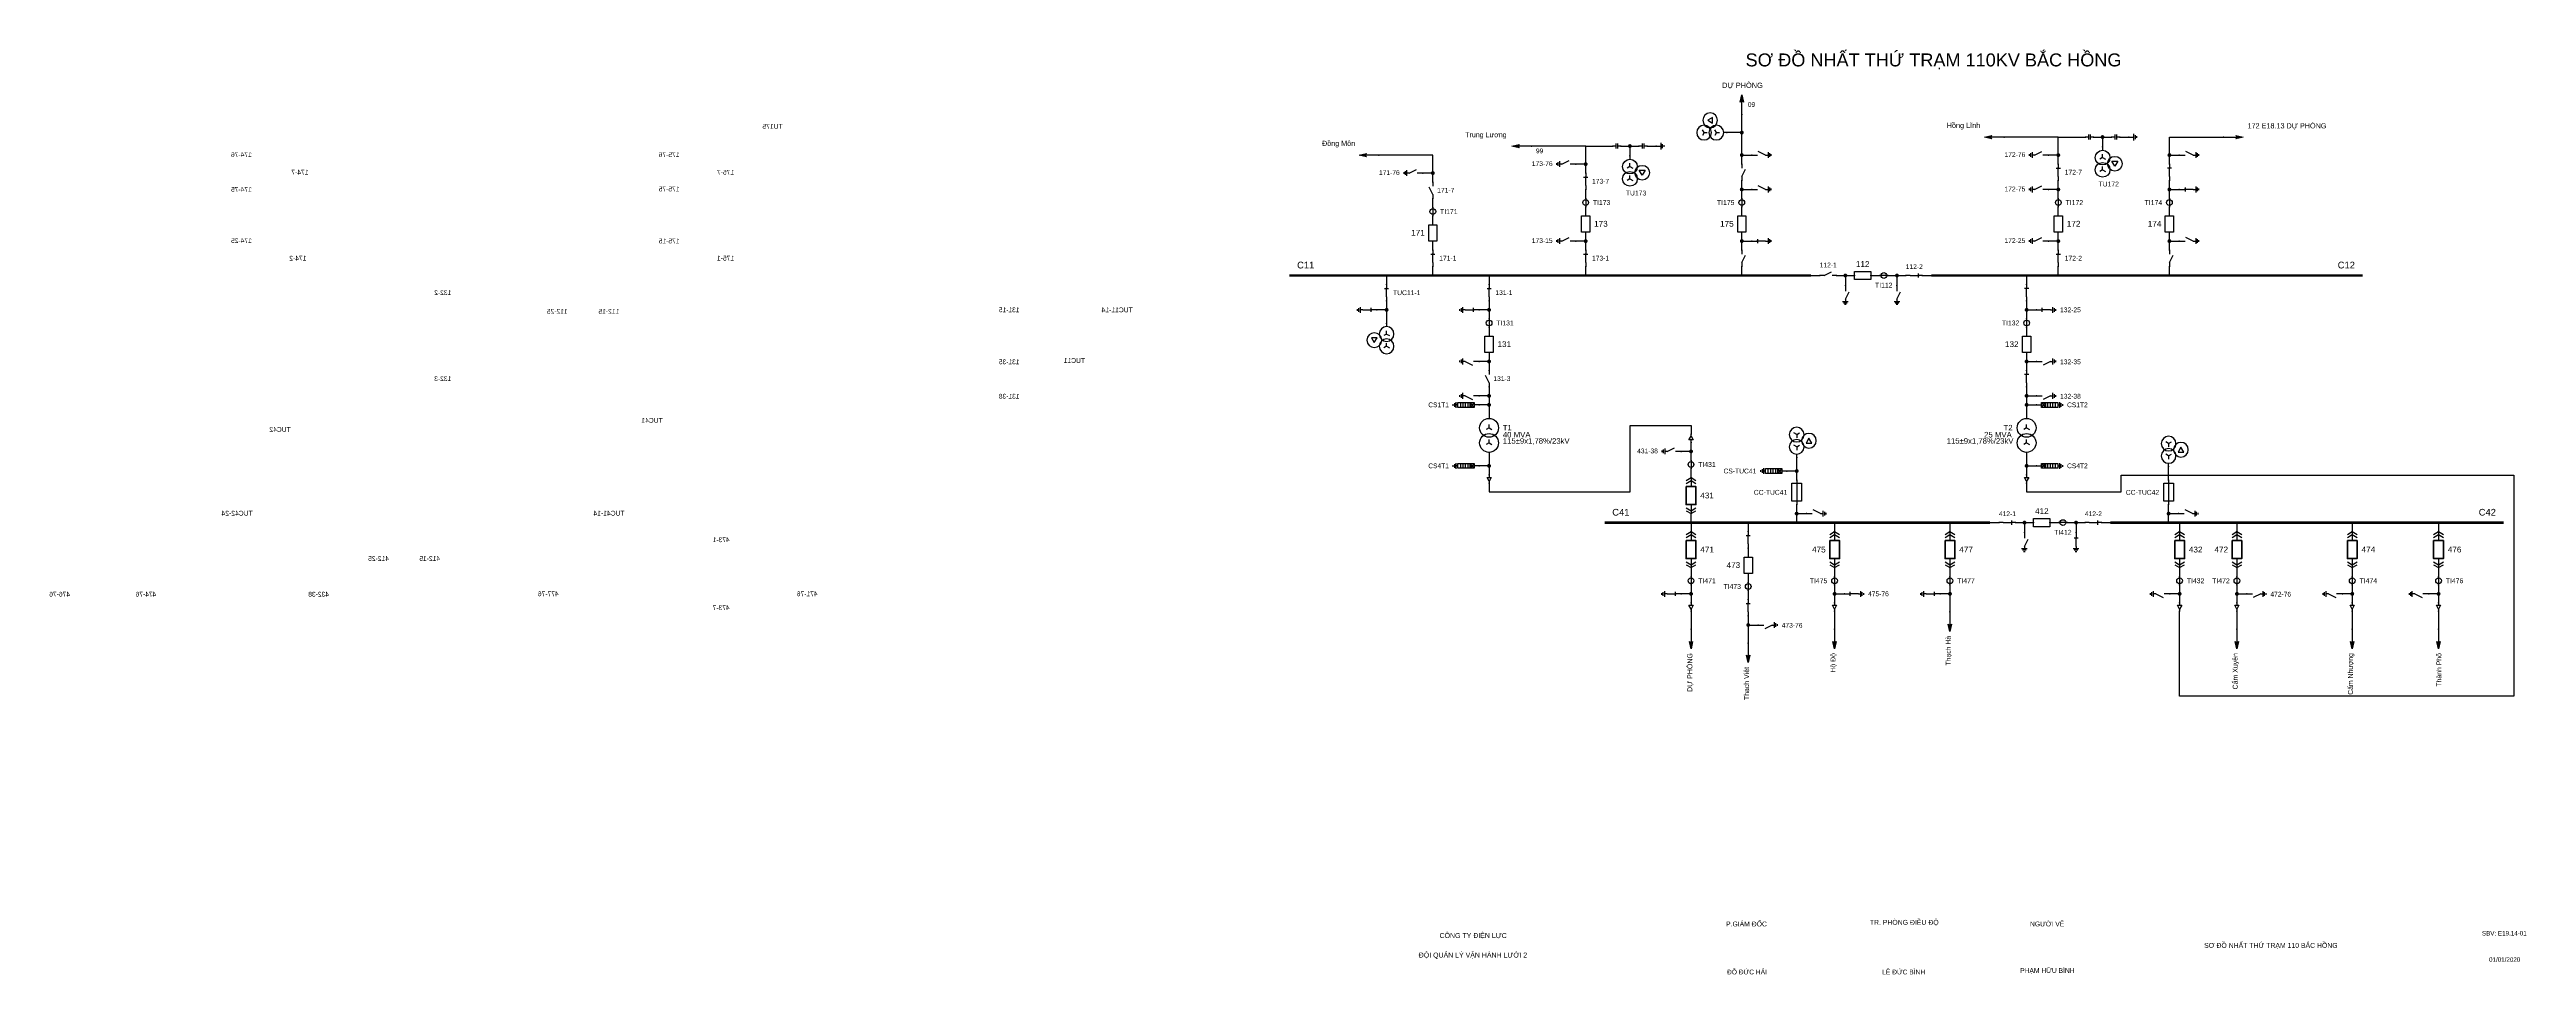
# Model space of a CAD drawing. Header units: millimetres. Extents: x -360 to 397, y 8 to 290.
import ezdxf

# ---------------------------------------------------------------- set-up
doc = ezdxf.new("R2010")
doc.units = ezdxf.units.MM
for name, color, linetype, lineweight in [('BUSBAR_110KV', 1, 'Continuous', 50), ('BUSBAR_22KV', 5, 'Continuous', 50), ('GROUND', 3, 'Continuous', 25), ('HV_110KV', 1, 'Continuous', 25), ('MV_22KV', 5, 'Continuous', 25)]:
    doc.layers.add(name, color=color, linetype=linetype, lineweight=lineweight)
doc.layers.add('SYM_PORTS', color=8, linetype='Continuous', plot=False)
doc.layers.add('TEXT', color=7, linetype='Continuous')
doc.styles.add('SLD_TEXT', font='arial.ttf')

# ---------------------------------------------------------------- blocks, each defined once
blk = doc.blocks.new('SYM_DISCONNECTOR_CLOSED')
at = {"lineweight": 25}
for points in [[(-0.625, 1.25), (0.625, 1.25)], [(0, 2.5), (0, 1.25)], [(0, -1.25), (0, 1.5)], [(0, -1.25), (0, -2.5)]]:
    blk.add_lwpolyline(points, dxfattribs=at)
at = {"layer": 'SYM_PORTS'}
for p in [(0, 2.5), (0, -2.5)]:
    blk.add_point(p, dxfattribs=at)
blk.add_attdef('DEVICE_CODE', (1.625, -0.5), '', height=2)
blk = doc.blocks.new('SYM_CIRCUIT_BREAKER')
at = {"lineweight": 25}
blk.add_lwpolyline([(-1.25, 2.5), (1.25, 2.5), (1.25, -2.5), (-1.25, -2.5)], close=True, dxfattribs=at)
at = {"layer": 'SYM_PORTS'}
for p in [(0, 2.5), (0, -2.5)]:
    blk.add_point(p, dxfattribs=at)
blk.add_attdef('DEVICE_CODE', (2.25, -0.5), '', height=2)
at = {"flags": 1}
blk.add_attdef('RATING', (2.25, -3.5), '', height=2, dxfattribs=at)
blk = doc.blocks.new('SYM_CURRENT_TRANSFORMER')
at = {"lineweight": 25}
blk.add_lwpolyline([(0, 1.25), (0, -1.25)], dxfattribs=at)
blk.add_circle((0, 0), 0.875, dxfattribs=at)
at = {"layer": 'SYM_PORTS'}
for p in [(0, 1.25), (0, -1.25)]:
    blk.add_point(p, dxfattribs=at)
blk.add_attdef('DEVICE_CODE', (1.875, -1.75), '', height=2)
at = {"flags": 1}
blk.add_attdef('RATIO', (1.875, -4.75), '', height=2, dxfattribs=at)
blk = doc.blocks.new('SYM_DISCONNECTOR_OPEN')
at = {"lineweight": 25}
for points in [[(0, -1.25), (-1.125, 1)], [(0, 2.5), (0, 1.25)], [(0, -1.25), (0, -2.5)]]:
    blk.add_lwpolyline(points, dxfattribs=at)
at = {"layer": 'SYM_PORTS'}
for p in [(0, 2.5), (0, -2.5)]:
    blk.add_point(p, dxfattribs=at)
blk.add_attdef('DEVICE_CODE', (1, -0.5), '', height=2)
blk = doc.blocks.new('SYM_EARTHING_SWITCH_OPEN')
at = {"lineweight": 25}
for points in [[(0, -1.25), (-1.125, 1)], [(0, 3), (0, 1.25)], [(-0.875, -2), (0.875, -2)], [(-0.5625, -2.4375), (0.5625, -2.4375)], [(-0.25, -2.875), (0.25, -2.875)], [(0, -1.25), (0, -2)]]:
    blk.add_lwpolyline(points, dxfattribs=at)
at = {"layer": 'SYM_PORTS'}
blk.add_point((0, 3), dxfattribs=at)
blk.add_attdef('DEVICE_CODE', (1.875, 0), '', height=2)
blk = doc.blocks.new('SYM_LINE_FEEDER_ARROW')
blk.add_hatch(color=7).paths.add_polyline_path([(0, -3), (-0.5, -0.75), (0, -1.25), (0.5, -0.75)])
at = {"lineweight": 25}
blk.add_lwpolyline([(0, 3), (0, -1.25)], dxfattribs=at)
blk.add_lwpolyline([(0, -3), (-0.5, -0.75), (0, -1.25), (0.5, -0.75)], close=True, dxfattribs=at)
at = {"layer": 'SYM_PORTS'}
blk.add_point((0, 3), dxfattribs=at)
blk.add_attdef('LINE_NAME', (1.5, 0), '', height=2)
blk = doc.blocks.new('SYM_COUPLING_CAPACITOR')
at = {"lineweight": 25}
for points in [[(-0.75, 0.25), (0.75, 0.25)], [(0, 1.25), (0, 0.25)], [(-0.75, -0.25), (0.75, -0.25)], [(0, -0.25), (0, -1.25)]]:
    blk.add_lwpolyline(points, dxfattribs=at)
at = {"layer": 'SYM_PORTS'}
for p in [(0, 1.25), (0, -1.25)]:
    blk.add_point(p, dxfattribs=at)
blk.add_attdef('DEVICE_CODE', (1.75, -1.75), '', height=2)
blk = doc.blocks.new('SYM_VOLTAGE_TRANSFORMER')
at = {"lineweight": 25}
for points in [[(0, 1.375), (-0.8625, 0.875)], [(0, 4.625), (0, 3.625)], [(0, 1.375), (0, 2.375)], [(0, 1.375), (0.8625, 0.875)], [(0, -2.375), (-0.8625, -2.875)], [(0, -2.375), (0, -1.375)], [(0, -2.375), (0.8625, -2.875)]]:
    blk.add_lwpolyline(points, dxfattribs=at)
blk.add_lwpolyline([(2.875, 0.25), (4.625, 0.25), (3.75, -1.25)], close=True, dxfattribs=at)
for centre in [(0, 1.375), (3.75, -0.5), (0, -2.375)]:
    blk.add_circle(centre, 2.25, dxfattribs=at)
at = {"layer": 'SYM_PORTS'}
blk.add_point((0, 4.625), dxfattribs=at)
blk.add_attdef('DEVICE_CODE', (7, 1.625), '', height=2)
at = {"flags": 1}
blk.add_attdef('RATIO', (7, -1.375), '', height=2, dxfattribs=at)
blk = doc.blocks.new('SYM_GROUND_SYMBOL')
at = {"lineweight": 25}
for points in [[(0, 1.25), (0, -0.25)], [(-1, -0.25), (1, -0.25)], [(-0.625, -0.75), (0.625, -0.75)], [(-0.25, -1.25), (0.25, -1.25)]]:
    blk.add_lwpolyline(points, dxfattribs=at)
at = {"layer": 'SYM_PORTS'}
blk.add_point((0, 1.25), dxfattribs=at)
blk = doc.blocks.new('SYM_EARTHING_SWITCH_CLOSED')
at = {"lineweight": 25}
for points in [[(-0.625, 1.25), (0.625, 1.25)], [(0, 3), (0, 1.25)], [(0, -1.25), (0, 1.5)], [(-0.875, -2), (0.875, -2)], [(-0.5625, -2.4375), (0.5625, -2.4375)], [(-0.25, -2.875), (0.25, -2.875)], [(0, -1.25), (0, -2)]]:
    blk.add_lwpolyline(points, dxfattribs=at)
at = {"layer": 'SYM_PORTS'}
blk.add_point((0, 3), dxfattribs=at)
blk.add_attdef('DEVICE_CODE', (1.875, 0), '', height=2)
blk = doc.blocks.new('SYM_SURGE_ARRESTER')
at = {"lineweight": 25}
for points in [[(-0.75, 2.5), (0.75, 2.5), (0.75, 1.25), (-0.75, 1.25)], [(-0.75, 1.25), (0.75, 1.25), (0.75, -2.5), (-0.75, -2.5)]]:
    blk.add_lwpolyline(points, close=True, dxfattribs=at)
for points in [[(-0.75, 2.5), (0.75, 1.25)], [(0.75, 2.5), (-0.75, 1.25)], [(-0.75, 0.5), (0.75, 0.5)], [(0, 4), (0, 2.5)], [(-0.875, -3.125), (0.875, -3.125)], [(-0.75, -0.25), (0.75, -0.25)], [(-0.75, -1), (0.75, -1)], [(-0.75, -1.75), (0.75, -1.75)], [(-0.5625, -3.5625), (0.5625, -3.5625)], [(-0.25, -4), (0.25, -4)], [(0, -2.5), (0, -3.125)]]:
    blk.add_lwpolyline(points, dxfattribs=at)
at = {"layer": 'SYM_PORTS'}
blk.add_point((0, 4), dxfattribs=at)
blk.add_attdef('DEVICE_CODE', (1.875, 1), '', height=2)
blk = doc.blocks.new('SYM_TRANSFORMER_2W')
at = {"lineweight": 25}
for points in [[(0, 2.3125), (-0.8625, 1.8125)], [(0, 2.3125), (0, 3.3125)], [(0, 2.3125), (0.8625, 1.8125)], [(0, -2.3125), (-0.8625, -2.8125)], [(0, -2.3125), (0, -1.3125)], [(0, -2.3125), (0.8625, -2.8125)]]:
    blk.add_lwpolyline(points, dxfattribs=at)
for centre in [(0, 2.3125), (0, -2.3125)]:
    blk.add_circle(centre, 2.875, dxfattribs=at)
at = {"layer": 'SYM_PORTS'}
for p in [(0, 5.1875), (0, -5.1875)]:
    blk.add_point(p, dxfattribs=at)
blk.add_attdef('DEVICE_CODE', (3.875, 2.1875), '', height=2)
at = {"flags": 1}
for tag, p in [('POWER', (3.875, -0.8125)), ('VOLTAGE_RATIO', (3.875, -3.8125))]:
    blk.add_attdef(tag, p, '', height=2, dxfattribs=at)
blk = doc.blocks.new('SYM_CABLE_TERMINATION')
at = {"lineweight": 25}
blk.add_lwpolyline([(-0.625, 0.5), (0.625, 0.5), (0, -0.625)], close=True, dxfattribs=at)
for points in [[(0, 1.25), (0, 0.5)], [(0, -0.625), (0, -1.25)]]:
    blk.add_lwpolyline(points, dxfattribs=at)
at = {"layer": 'SYM_PORTS'}
for p in [(0, 1.25), (0, -1.25)]:
    blk.add_point(p, dxfattribs=at)
blk = doc.blocks.new('SYM_DRAWOUT_BREAKER')
at = {"lineweight": 25}
for points in [[(-1.5, 4.625), (0, 5.5), (1.5, 4.625)], [(-1.5, 3.75), (0, 4.625), (1.5, 3.75)], [(0, 5.5), (0, 2.75)], [(-1.5, -3.75), (0, -4.625), (1.5, -3.75)], [(-1.5, -4.625), (0, -5.5), (1.5, -4.625)], [(0, -2.75), (0, -5.5)]]:
    blk.add_lwpolyline(points, dxfattribs=at)
at = {"lineweight": 35}
blk.add_lwpolyline([(-1.5, 2.75), (1.5, 2.75), (1.5, -2.75), (-1.5, -2.75)], close=True, dxfattribs=at)
at = {"layer": 'SYM_PORTS'}
for p in [(0, 5.5), (0, -5.5)]:
    blk.add_point(p, dxfattribs=at)
blk.add_attdef('DEVICE_CODE', (2.5, 2.5), '', height=2)
at = {"flags": 1}
blk.add_attdef('RATING', (2.5, -0.5), '', height=2, dxfattribs=at)
blk = doc.blocks.new('SYM_FUSE_DISCONNECTOR')
at = {"lineweight": 25}
blk.add_lwpolyline([(-1.5, 2.75), (1.5, 2.75), (1.5, -2.75), (-1.5, -2.75)], close=True, dxfattribs=at)
blk.add_lwpolyline([(0, 3.75), (0, -3.75)], dxfattribs=at)
at = {"layer": 'SYM_PORTS'}
for p in [(0, 3.75), (0, -3.75)]:
    blk.add_point(p, dxfattribs=at)
blk.add_attdef('DEVICE_CODE', (2.5, 0.75), '', height=2)
at = {"flags": 1}
blk.add_attdef('RATING', (2.5, -2.25), '', height=2, dxfattribs=at)

msp = doc.modelspace()

# ---------------------------------------------------------------- hatches: boundary and pattern name
at = {"layer": 'HV_110KV'}
h = msp.add_hatch(color=7, dxfattribs=at)
edge = h.paths.add_edge_path()
edge.add_arc((157.14, 264.72), 0.6, 0, 360)
h = msp.add_hatch(color=7, dxfattribs=at)
edge = h.paths.add_edge_path()
edge.add_arc((122.96, 260.59), 0.6, 0, 360)
h = msp.add_hatch(color=7, dxfattribs=at)
edge = h.paths.add_edge_path()
edge.add_arc((157.14, 257.84), 0.6, 0, 360)
h = msp.add_hatch(color=7, dxfattribs=at)
edge = h.paths.add_edge_path()
edge.add_arc((253.83, 257.84), 0.6, 0, 360)
h = msp.add_hatch(color=7, dxfattribs=at)
edge = h.paths.add_edge_path()
edge.add_arc((267.35, 263.34), 0.6, 0, 360)
h = msp.add_hatch(color=7, dxfattribs=at)
edge = h.paths.add_edge_path()
edge.add_arc((287.77, 257.84), 0.6, 0, 360)
h = msp.add_hatch(color=7, dxfattribs=at)
edge = h.paths.add_edge_path()
edge.add_arc((62.76, 252.33), 0.6, 0, 360)
h = msp.add_hatch(color=7, dxfattribs=at)
edge = h.paths.add_edge_path()
edge.add_arc((109.45, 255.08), 0.6, 0, 360)
h = msp.add_hatch(color=7, dxfattribs=at)
edge = h.paths.add_edge_path()
edge.add_arc((157.14, 247.33), 0.6, 0, 360)
h = msp.add_hatch(color=7, dxfattribs=at)
edge = h.paths.add_edge_path()
edge.add_arc((253.83, 247.33), 0.6, 0, 360)
h = msp.add_hatch(color=7, dxfattribs=at)
edge = h.paths.add_edge_path()
edge.add_arc((287.77, 247.33), 0.6, 0, 360)
h = msp.add_hatch(color=7, dxfattribs=at)
edge = h.paths.add_edge_path()
edge.add_arc((109.45, 231.57), 0.6, 0, 360)
h = msp.add_hatch(color=7, dxfattribs=at)
edge = h.paths.add_edge_path()
edge.add_arc((157.14, 231.57), 0.6, 0, 360)
h = msp.add_hatch(color=7, dxfattribs=at)
edge = h.paths.add_edge_path()
edge.add_arc((253.83, 231.57), 0.6, 0, 360)
h = msp.add_hatch(color=7, dxfattribs=at)
edge = h.paths.add_edge_path()
edge.add_arc((287.77, 231.57), 0.6, 0, 360)
h = msp.add_hatch(color=7, dxfattribs=at)
edge = h.paths.add_edge_path()
edge.add_arc((188.78, 221.06), 0.6, 0, 360)
h = msp.add_hatch(color=7, dxfattribs=at)
edge = h.paths.add_edge_path()
edge.add_arc((204.54, 221.06), 0.6, 0, 360)
h = msp.add_hatch(color=7, dxfattribs=at)
edge = h.paths.add_edge_path()
edge.add_arc((48.64, 210.55), 0.6, 0, 360)
h = msp.add_hatch(color=7, dxfattribs=at)
edge = h.paths.add_edge_path()
edge.add_arc((79.94, 210.55), 0.6, 0, 360)
h = msp.add_hatch(color=7, dxfattribs=at)
edge = h.paths.add_edge_path()
edge.add_arc((244.16, 210.55), 0.6, 0, 360)
h = msp.add_hatch(color=7, dxfattribs=at)
edge = h.paths.add_edge_path()
edge.add_arc((79.94, 194.79), 0.6, 0, 360)
h = msp.add_hatch(color=7, dxfattribs=at)
edge = h.paths.add_edge_path()
edge.add_arc((244.16, 194.79), 0.6, 0, 360)
h = msp.add_hatch(color=7, dxfattribs=at)
edge = h.paths.add_edge_path()
edge.add_arc((79.94, 184.29), 0.6, 0, 360)
h = msp.add_hatch(color=7, dxfattribs=at)
edge = h.paths.add_edge_path()
edge.add_arc((79.94, 181.53), 0.6, 0, 360)
h = msp.add_hatch(color=7, dxfattribs=at)
edge = h.paths.add_edge_path()
edge.add_arc((244.16, 184.29), 0.6, 0, 360)
h = msp.add_hatch(color=7, dxfattribs=at)
edge = h.paths.add_edge_path()
edge.add_arc((244.16, 181.53), 0.6, 0, 360)
at = {"layer": 'MV_22KV'}
h = msp.add_hatch(color=7, dxfattribs=at)
edge = h.paths.add_edge_path()
edge.add_arc((141.63, 167.32), 0.6, 0, 360)
h = msp.add_hatch(color=7, dxfattribs=at)
edge = h.paths.add_edge_path()
edge.add_arc((79.94, 162.9), 0.6, 0, 360)
h = msp.add_hatch(color=7, dxfattribs=at)
edge = h.paths.add_edge_path()
edge.add_arc((173.91, 161.32), 0.6, 0, 360)
h = msp.add_hatch(color=7, dxfattribs=at)
edge = h.paths.add_edge_path()
edge.add_arc((244.16, 162.9), 0.6, 0, 360)
h = msp.add_hatch(color=7, dxfattribs=at)
edge = h.paths.add_edge_path()
edge.add_arc((173.91, 148.31), 0.6, 0, 360)
h = msp.add_hatch(color=7, dxfattribs=at)
edge = h.paths.add_edge_path()
edge.add_arc((243.49, 145.56), 0.6, 0, 360)
h = msp.add_hatch(color=7, dxfattribs=at)
edge = h.paths.add_edge_path()
edge.add_arc((259.25, 145.56), 0.6, 0, 360)
h = msp.add_hatch(color=7, dxfattribs=at)
edge = h.paths.add_edge_path()
edge.add_arc((287.53, 148.31), 0.6, 0, 360)
h = msp.add_hatch(color=7, dxfattribs=at)
edge = h.paths.add_edge_path()
edge.add_arc((141.63, 123.8), 0.6, 0, 360)
h = msp.add_hatch(color=7, dxfattribs=at)
edge = h.paths.add_edge_path()
edge.add_arc((185.49, 123.8), 0.6, 0, 360)
h = msp.add_hatch(color=7, dxfattribs=at)
edge = h.paths.add_edge_path()
edge.add_arc((220.73, 123.8), 0.6, 0, 360)
h = msp.add_hatch(color=7, dxfattribs=at)
edge = h.paths.add_edge_path()
edge.add_arc((290.89, 123.8), 0.6, 0, 360)
h = msp.add_hatch(color=7, dxfattribs=at)
edge = h.paths.add_edge_path()
edge.add_arc((308.39, 123.8), 0.6, 0, 360)
h = msp.add_hatch(color=7, dxfattribs=at)
edge = h.paths.add_edge_path()
edge.add_arc((343.62, 123.8), 0.6, 0, 360)
h = msp.add_hatch(color=7, dxfattribs=at)
edge = h.paths.add_edge_path()
edge.add_arc((369.99, 123.8), 0.6, 0, 360)
h = msp.add_hatch(color=7, dxfattribs=at)
edge = h.paths.add_edge_path()
edge.add_arc((159.12, 114.29), 0.6, 0, 360)

# ---------------------------------------------------------------- linework, layer by layer
at = {"layer": 'BUSBAR_110KV', "const_width": 0.762}
for points in [[(18.96, 221.06), (178.27, 221.06)], [(215.05, 221.06), (346.78, 221.06)]]:
    msp.add_lwpolyline(points, dxfattribs=at)
at = {"layer": 'BUSBAR_22KV', "const_width": 0.762}
for points in [[(115.23, 145.56), (232.99, 145.56)], [(269.76, 145.56), (389.86, 145.56)]]:
    msp.add_lwpolyline(points, dxfattribs=at)
at = {"layer": 'GROUND'}
for points in [[(128.21, 260.59), (130.97, 260.59)], [(272.6, 263.34), (275.36, 263.34)]]:
    msp.add_lwpolyline(points, dxfattribs=at)
at = {"layer": 'HV_110KV'}
for points in [[(157.14, 264.72), (157.14, 270.23)], [(62.76, 252.33), (62.76, 257.84), (46.23, 257.84)], [(109.45, 260.59), (92.93, 260.59)], [(109.45, 255.08), (109.45, 260.59)], [(109.45, 260.59), (117.71, 260.59)], [(120.21, 260.59), (122.96, 260.59)], [(122.96, 260.59), (122.96, 257.57)], [(122.96, 260.59), (125.71, 260.59)], [(157.14, 264.72), (152.62, 264.72)], [(157.14, 257.84), (157.14, 264.72)], [(157.14, 255.08), (157.14, 257.84)], [(157.14, 257.84), (160.16, 257.84)], [(253.83, 263.34), (237.31, 263.34)], [(253.83, 257.84), (250.82, 257.84)], [(253.83, 257.84), (253.83, 263.34)], [(253.83, 263.34), (262.1, 263.34)], [(253.83, 255.08), (253.83, 257.84)], [(264.6, 263.34), (267.35, 263.34)], [(267.35, 263.34), (267.35, 260.33)], [(267.35, 263.34), (270.1, 263.34)], [(287.77, 257.84), (287.77, 263.34), (304.3, 263.34)], [(287.77, 255.08), (287.77, 257.84)], [(287.77, 257.84), (290.79, 257.84)], [(62.76, 252.33), (59.74, 252.33)], [(62.76, 249.58), (62.76, 252.33)], [(109.45, 255.08), (106.43, 255.08)], [(109.45, 252.33), (109.45, 255.08)], [(157.14, 247.33), (157.14, 250.08)], [(253.83, 247.33), (253.83, 250.08)], [(287.77, 247.33), (287.77, 250.08)], [(62.76, 241.82), (62.76, 244.58)], [(109.45, 244.58), (109.45, 247.33)], [(157.14, 244.58), (157.14, 247.33)], [(157.14, 247.33), (160.16, 247.33)], [(253.83, 247.33), (250.82, 247.33)], [(253.83, 244.58), (253.83, 247.33)], [(287.77, 244.58), (287.77, 247.33)], [(287.77, 247.33), (290.79, 247.33)], [(62.76, 236.57), (62.76, 239.32)], [(109.45, 239.32), (109.45, 242.08)], [(157.14, 239.32), (157.14, 242.08)], [(253.83, 239.32), (253.83, 242.08)], [(287.77, 239.32), (287.77, 242.08)], [(62.76, 228.81), (62.76, 231.57)], [(109.45, 231.57), (106.43, 231.57)], [(109.45, 231.57), (109.45, 234.32)], [(109.45, 228.81), (109.45, 231.57)], [(157.14, 231.57), (157.14, 234.32)], [(157.14, 228.81), (157.14, 231.57)], [(157.14, 231.57), (160.16, 231.57)], [(253.83, 231.57), (250.82, 231.57)], [(253.83, 231.57), (253.83, 234.32)], [(253.83, 228.81), (253.83, 231.57)], [(287.77, 231.57), (287.77, 234.32)], [(287.77, 228.81), (287.77, 231.57)], [(287.77, 231.57), (290.79, 231.57)], [(48.64, 221.06), (48.64, 218.31)], [(62.76, 221.06), (62.76, 223.81)], [(79.94, 221.06), (79.94, 218.31)], [(109.45, 221.06), (109.45, 223.81)], [(157.14, 221.06), (157.14, 223.81)], [(178.27, 221.06), (181.03, 221.06)], [(186.03, 221.06), (188.78, 221.06)], [(188.78, 221.06), (188.78, 218.04)], [(188.78, 221.06), (191.53, 221.06)], [(196.53, 221.06), (199.29, 221.06)], [(201.79, 221.06), (204.54, 221.06)], [(204.54, 221.06), (204.54, 218.04)], [(204.54, 221.06), (207.29, 221.06)], [(212.29, 221.06), (215.05, 221.06)], [(244.16, 221.06), (244.16, 218.31)], [(253.83, 221.06), (253.83, 223.81)], [(287.77, 221.06), (287.77, 223.81)], [(48.64, 213.31), (48.64, 210.55)], [(79.94, 213.31), (79.94, 210.55)], [(244.16, 213.31), (244.16, 210.55)], [(48.64, 210.55), (45.63, 210.55)], [(48.64, 210.55), (48.64, 206.42)], [(79.94, 210.55), (76.92, 210.55)], [(79.94, 210.55), (79.94, 207.8)], [(79.94, 205.3), (79.94, 202.55)], [(244.16, 210.55), (247.18, 210.55)], [(244.16, 210.55), (244.16, 207.8)], [(244.16, 205.3), (244.16, 202.55)], [(79.94, 197.55), (79.94, 194.79)], [(244.16, 197.55), (244.16, 194.79)], [(79.94, 194.79), (76.92, 194.79)], [(79.94, 194.79), (79.94, 192.04)], [(244.16, 194.79), (247.18, 194.79)], [(244.16, 194.79), (244.16, 192.04)], [(79.94, 184.29), (76.92, 184.29)], [(79.94, 187.04), (79.94, 184.29)], [(79.94, 184.29), (79.94, 181.53)], [(244.16, 187.04), (244.16, 184.29)], [(244.16, 184.29), (247.18, 184.29)], [(244.16, 184.29), (244.16, 181.53)], [(79.94, 181.53), (76.92, 181.53)], [(79.94, 181.53), (79.94, 177.4)], [(244.16, 181.53), (247.18, 181.53)], [(244.16, 181.53), (244.16, 177.4)]]:
    msp.add_lwpolyline(points, dxfattribs=at)
at = {"layer": 'MV_22KV'}
for points in [[(79.94, 157.64), (79.94, 154.94), (123, 154.94), (123, 175.28), (141.63, 175.28), (141.63, 172.58)], [(79.94, 167.03), (79.94, 162.9)], [(141.63, 167.32), (138.61, 167.32)], [(141.63, 167.32), (141.63, 170.08)], [(141.63, 164.57), (141.63, 167.32)], [(244.16, 167.03), (244.16, 162.9)], [(79.94, 162.9), (76.92, 162.9)], [(79.94, 162.9), (79.94, 160.14)], [(141.63, 159.31), (141.63, 162.07)], [(173.91, 161.32), (170.89, 161.32)], [(173.91, 161.32), (173.91, 165.45)], [(173.91, 158.57), (173.91, 161.32)], [(244.16, 162.9), (247.18, 162.9)], [(244.16, 162.9), (244.16, 160.14)], [(244.16, 157.64), (244.16, 154.94), (273, 154.94), (273, 160.01), (393, 160.01), (393, 92.51), (290.89, 92.51), (290.89, 115.85), (290.89, 118.55)], [(287.53, 158.57), (287.53, 162.7)], [(141.63, 145.56), (141.63, 148.31)], [(141.63, 145.56), (141.63, 142.81)], [(159.12, 145.56), (159.12, 142.81)], [(173.91, 148.31), (173.91, 151.07)], [(173.91, 145.56), (173.91, 148.31)], [(173.91, 148.31), (176.92, 148.31)], [(185.49, 145.56), (185.49, 142.81)], [(220.73, 145.56), (220.73, 142.81)], [(232.99, 145.56), (235.74, 145.56)], [(240.74, 145.56), (243.49, 145.56)], [(243.49, 145.56), (243.49, 142.54)], [(243.49, 145.56), (246.25, 145.56)], [(251.25, 145.56), (254, 145.56)], [(256.5, 145.56), (259.25, 145.56)], [(259.25, 145.56), (259.25, 142.54)], [(259.25, 145.56), (262.01, 145.56)], [(267.01, 145.56), (269.76, 145.56)], [(287.53, 148.31), (287.53, 151.07)], [(287.53, 145.56), (287.53, 148.31)], [(287.53, 148.31), (290.55, 148.31)], [(290.89, 145.56), (290.89, 142.81)], [(308.39, 145.56), (308.39, 142.81)], [(343.62, 145.56), (343.62, 142.81)], [(369.99, 145.56), (369.99, 142.81)], [(159.12, 137.81), (159.12, 135.05)], [(141.63, 131.81), (141.63, 129.05)], [(159.12, 130.05), (159.12, 127.3)], [(185.49, 131.81), (185.49, 129.05)], [(220.73, 131.81), (220.73, 129.05)], [(290.89, 131.81), (290.89, 129.05)], [(308.39, 131.81), (308.39, 129.05)], [(343.62, 131.81), (343.62, 129.05)], [(369.99, 131.81), (369.99, 129.05)], [(141.63, 123.8), (138.61, 123.8)], [(141.63, 126.55), (141.63, 123.8)], [(141.63, 123.8), (141.63, 121.05)], [(159.12, 124.8), (159.12, 122.05)], [(185.49, 126.55), (185.49, 123.8)], [(185.49, 123.8), (188.5, 123.8)], [(185.49, 123.8), (185.49, 121.05)], [(220.73, 123.8), (217.71, 123.8)], [(220.73, 126.55), (220.73, 123.8)], [(220.73, 123.8), (220.73, 118.29)], [(290.89, 123.8), (287.88, 123.8)], [(290.89, 126.55), (290.89, 123.8)], [(290.89, 123.8), (290.89, 121.05)], [(308.39, 126.55), (308.39, 123.8)], [(308.39, 123.8), (311.4, 123.8)], [(308.39, 123.8), (308.39, 121.05)], [(343.62, 123.8), (340.61, 123.8)], [(343.62, 126.55), (343.62, 123.8)], [(343.62, 123.8), (343.62, 121.05)], [(369.99, 123.8), (366.97, 123.8)], [(369.99, 126.55), (369.99, 123.8)], [(369.99, 123.8), (369.99, 121.05)], [(141.63, 118.55), (141.63, 113.04)], [(159.12, 117.05), (159.12, 114.29)], [(159.12, 114.29), (162.14, 114.29)], [(159.12, 114.29), (159.12, 108.79)], [(185.49, 118.55), (185.49, 113.04)], [(308.39, 118.55), (308.39, 113.04)], [(343.62, 118.55), (343.62, 113.04)], [(369.99, 118.55), (369.99, 113.04)]]:
    msp.add_lwpolyline(points, dxfattribs=at)

# ---------------------------------------------------------------- block references
at = {"layer": 'GROUND'}
for name, p, rotation in [('SYM_COUPLING_CAPACITOR', (126.96, 260.59), 270), ('SYM_GROUND_SYMBOL', (132.22, 260.59), 90), ('SYM_COUPLING_CAPACITOR', (271.35, 263.34), 270), ('SYM_GROUND_SYMBOL', (276.61, 263.34), 90)]:
    msp.add_blockref(name, p, dxfattribs=dict(at, rotation=rotation))
at = {"layer": 'HV_110KV'}
for name, p, rotation in [('SYM_LINE_FEEDER_ARROW', (157.14, 273.23), 180), ('SYM_LINE_FEEDER_ARROW', (43.23, 257.84), 270), ('SYM_LINE_FEEDER_ARROW', (89.93, 260.59), 270), ('SYM_COUPLING_CAPACITOR', (118.96, 260.59), 270), ('SYM_LINE_FEEDER_ARROW', (234.31, 263.34), 270), ('SYM_COUPLING_CAPACITOR', (263.35, 263.34), 270), ('SYM_LINE_FEEDER_ARROW', (307.3, 263.34), 90)]:
    msp.add_blockref(name, p, dxfattribs=dict(at, rotation=rotation))
ref = msp.add_blockref('SYM_VOLTAGE_TRANSFORMER', (147.99, 264.72), dxfattribs=dict(at, xscale=-1, rotation=270))
ref.add_attrib('DEVICE_CODE', 'TU175', (135.81, 265.86), dxfattribs={"layer": 'TEXT', "extrusion": (0, 0, -1), "height": 1.487, "style": 'SLD_TEXT'})
ref = msp.add_blockref('SYM_EARTHING_SWITCH_OPEN', (293.79, 257.84), dxfattribs=dict(at, xscale=-1, rotation=90))
ref.add_attrib('DEVICE_CODE', '174-76', (298, 257.25), dxfattribs={"layer": 'TEXT', "extrusion": (0, 0, -1), "height": 1.459, "style": 'SLD_TEXT'})
ref = msp.add_blockref('SYM_EARTHING_SWITCH_OPEN', (163.16, 257.84), dxfattribs=dict(at, xscale=-1, rotation=90))
ref.add_attrib('DEVICE_CODE', '175-76', (167.36, 257.25), dxfattribs={"layer": 'TEXT', "extrusion": (0, 0, -1), "height": 1.459, "style": 'SLD_TEXT'})
ref = msp.add_blockref('SYM_VOLTAGE_TRANSFORMER', (122.96, 252.95), dxfattribs=at)
ref.add_attrib('DEVICE_CODE', 'TU173', (121.72, 245.5), dxfattribs={"layer": 'TEXT', "height": 1.487, "style": 'SLD_TEXT'})
ref = msp.add_blockref('SYM_EARTHING_SWITCH_OPEN', (247.82, 257.84), dxfattribs=dict(at, rotation=270))
ref.add_attrib('DEVICE_CODE', '172-76', (237.39, 257.25), dxfattribs={"layer": 'TEXT', "height": 1.459, "style": 'SLD_TEXT'})
ref = msp.add_blockref('SYM_VOLTAGE_TRANSFORMER', (267.35, 255.7), dxfattribs=at)
ref.add_attrib('DEVICE_CODE', 'TU172', (266.11, 248.25), dxfattribs={"layer": 'TEXT', "height": 1.487, "style": 'SLD_TEXT'})
ref = msp.add_blockref('SYM_DISCONNECTOR_CLOSED', (287.77, 252.58), dxfattribs=dict(at, xscale=-1))
ref.add_attrib('DEVICE_CODE', '174-7', (280.69, 251.86), dxfattribs={"layer": 'TEXT', "extrusion": (0, 0, -1), "height": 1.473, "style": 'SLD_TEXT'})
ref = msp.add_blockref('SYM_DISCONNECTOR_OPEN', (157.14, 252.58), dxfattribs=dict(at, xscale=-1))
ref.add_attrib('DEVICE_CODE', '175-7', (150.68, 251.87), dxfattribs={"layer": 'TEXT', "extrusion": (0, 0, -1), "height": 1.461, "style": 'SLD_TEXT'})
ref = msp.add_blockref('SYM_EARTHING_SWITCH_OPEN', (56.74, 252.33), dxfattribs=dict(at, rotation=270))
ref.add_attrib('DEVICE_CODE', '171-76', (46.31, 251.75), dxfattribs={"layer": 'TEXT', "height": 1.459, "style": 'SLD_TEXT'})
ref = msp.add_blockref('SYM_EARTHING_SWITCH_OPEN', (103.43, 255.08), dxfattribs=dict(at, rotation=270))
ref.add_attrib('DEVICE_CODE', '173-76', (93, 254.5), dxfattribs={"layer": 'TEXT', "height": 1.459, "style": 'SLD_TEXT'})
ref = msp.add_blockref('SYM_DISCONNECTOR_CLOSED', (109.45, 249.83), dxfattribs=at)
ref.add_attrib('DEVICE_CODE', '173-7', (111.4, 249.12), dxfattribs={"layer": 'TEXT', "height": 1.461, "style": 'SLD_TEXT'})
ref = msp.add_blockref('SYM_DISCONNECTOR_CLOSED', (253.83, 252.58), dxfattribs=at)
ref.add_attrib('DEVICE_CODE', '172-7', (255.79, 251.86), dxfattribs={"layer": 'TEXT', "height": 1.473, "style": 'SLD_TEXT'})
ref = msp.add_blockref('SYM_EARTHING_SWITCH_CLOSED', (293.79, 247.33), dxfattribs=dict(at, xscale=-1, rotation=90))
ref.add_attrib('DEVICE_CODE', '174-75', (298, 246.62), dxfattribs={"layer": 'TEXT', "extrusion": (0, 0, -1), "height": 1.459, "style": 'SLD_TEXT'})
ref = msp.add_blockref('SYM_EARTHING_SWITCH_OPEN', (163.16, 247.33), dxfattribs=dict(at, xscale=-1, rotation=90))
ref.add_attrib('DEVICE_CODE', '175-75', (167.36, 246.75), dxfattribs={"layer": 'TEXT', "extrusion": (0, 0, -1), "height": 1.459, "style": 'SLD_TEXT'})
ref = msp.add_blockref('SYM_DISCONNECTOR_OPEN', (62.76, 247.08), dxfattribs=at)
ref.add_attrib('DEVICE_CODE', '171-7', (64.09, 246.35), dxfattribs={"layer": 'TEXT', "height": 1.473, "style": 'SLD_TEXT'})
ref = msp.add_blockref('SYM_CURRENT_TRANSFORMER', (109.45, 243.33), dxfattribs=at)
ref.add_attrib('DEVICE_CODE', 'TI173', (111.65, 242.58), dxfattribs={"layer": 'TEXT', "height": 1.495, "style": 'SLD_TEXT'})
ref = msp.add_blockref('SYM_CURRENT_TRANSFORMER', (157.14, 243.33), dxfattribs=at)
ref.add_attrib('DEVICE_CODE', 'TI175', (149.56, 242.58), dxfattribs={"layer": 'TEXT', "height": 1.495, "style": 'SLD_TEXT'})
ref = msp.add_blockref('SYM_EARTHING_SWITCH_OPEN', (247.82, 247.33), dxfattribs=dict(at, rotation=270))
ref.add_attrib('DEVICE_CODE', '172-75', (237.39, 246.75), dxfattribs={"layer": 'TEXT', "height": 1.459, "style": 'SLD_TEXT'})
ref = msp.add_blockref('SYM_CURRENT_TRANSFORMER', (253.83, 243.33), dxfattribs=at)
ref.add_attrib('DEVICE_CODE', 'TI172', (256.04, 242.57), dxfattribs={"layer": 'TEXT', "height": 1.507, "style": 'SLD_TEXT'})
ref = msp.add_blockref('SYM_CURRENT_TRANSFORMER', (287.77, 243.33), dxfattribs=at)
ref.add_attrib('DEVICE_CODE', 'TI174', (280.2, 242.57), dxfattribs={"layer": 'TEXT', "height": 1.507, "style": 'SLD_TEXT'})
ref = msp.add_blockref('SYM_CIRCUIT_BREAKER', (62.76, 234.07), dxfattribs=at)
ref.add_attrib('DEVICE_CODE', '171', (56.13, 233.2), dxfattribs={"layer": 'TEXT', "height": 1.796, "style": 'SLD_TEXT'})
ref = msp.add_blockref('SYM_CURRENT_TRANSFORMER', (62.76, 240.57), dxfattribs=at)
ref.add_attrib('DEVICE_CODE', 'TI171', (64.96, 239.82), dxfattribs={"layer": 'TEXT', "height": 1.507, "style": 'SLD_TEXT'})
ref = msp.add_blockref('SYM_CIRCUIT_BREAKER', (109.45, 236.82), dxfattribs=at)
ref.add_attrib('DEVICE_CODE', '173', (112.03, 235.96), dxfattribs={"layer": 'TEXT', "height": 1.78, "style": 'SLD_TEXT'})
ref = msp.add_blockref('SYM_CIRCUIT_BREAKER', (157.14, 236.82), dxfattribs=at)
ref.add_attrib('DEVICE_CODE', '175', (150.51, 235.96), dxfattribs={"layer": 'TEXT', "height": 1.78, "style": 'SLD_TEXT'})
ref = msp.add_blockref('SYM_CIRCUIT_BREAKER', (253.83, 236.82), dxfattribs=at)
ref.add_attrib('DEVICE_CODE', '172', (256.41, 235.95), dxfattribs={"layer": 'TEXT', "height": 1.796, "style": 'SLD_TEXT'})
ref = msp.add_blockref('SYM_CIRCUIT_BREAKER', (287.77, 236.82), dxfattribs=at)
ref.add_attrib('DEVICE_CODE', '174', (281.15, 235.95), dxfattribs={"layer": 'TEXT', "height": 1.796, "style": 'SLD_TEXT'})
ref = msp.add_blockref('SYM_EARTHING_SWITCH_OPEN', (293.79, 231.57), dxfattribs=dict(at, xscale=-1, rotation=90))
ref.add_attrib('DEVICE_CODE', '174-25', (298, 230.99), dxfattribs={"layer": 'TEXT', "extrusion": (0, 0, -1), "height": 1.459, "style": 'SLD_TEXT'})
ref = msp.add_blockref('SYM_DISCONNECTOR_OPEN', (287.77, 226.31), dxfattribs=dict(at, xscale=-1))
ref.add_attrib('DEVICE_CODE', '174-2', (281.32, 225.59), dxfattribs={"layer": 'TEXT', "extrusion": (0, 0, -1), "height": 1.473, "style": 'SLD_TEXT'})
ref = msp.add_blockref('SYM_EARTHING_SWITCH_CLOSED', (163.16, 231.57), dxfattribs=dict(at, xscale=-1, rotation=90))
ref.add_attrib('DEVICE_CODE', '175-15', (167.36, 230.86), dxfattribs={"layer": 'TEXT', "extrusion": (0, 0, -1), "height": 1.459, "style": 'SLD_TEXT'})
ref = msp.add_blockref('SYM_DISCONNECTOR_OPEN', (157.14, 226.31), dxfattribs=dict(at, xscale=-1))
ref.add_attrib('DEVICE_CODE', '175-1', (150.68, 225.61), dxfattribs={"layer": 'TEXT', "extrusion": (0, 0, -1), "height": 1.461, "style": 'SLD_TEXT'})
ref = msp.add_blockref('SYM_DISCONNECTOR_CLOSED', (62.76, 226.31), dxfattribs=at)
ref.add_attrib('DEVICE_CODE', '171-1', (64.71, 225.59), dxfattribs={"layer": 'TEXT', "height": 1.473, "style": 'SLD_TEXT'})
ref = msp.add_blockref('SYM_EARTHING_SWITCH_OPEN', (103.43, 231.57), dxfattribs=dict(at, rotation=270))
ref.add_attrib('DEVICE_CODE', '173-15', (93, 230.99), dxfattribs={"layer": 'TEXT', "height": 1.459, "style": 'SLD_TEXT'})
ref = msp.add_blockref('SYM_DISCONNECTOR_CLOSED', (109.45, 226.31), dxfattribs=at)
ref.add_attrib('DEVICE_CODE', '173-1', (111.4, 225.61), dxfattribs={"layer": 'TEXT', "height": 1.461, "style": 'SLD_TEXT'})
ref = msp.add_blockref('SYM_EARTHING_SWITCH_OPEN', (247.82, 231.57), dxfattribs=dict(at, rotation=270))
ref.add_attrib('DEVICE_CODE', '172-25', (237.39, 230.99), dxfattribs={"layer": 'TEXT', "height": 1.459, "style": 'SLD_TEXT'})
ref = msp.add_blockref('SYM_DISCONNECTOR_CLOSED', (253.83, 226.31), dxfattribs=at)
ref.add_attrib('DEVICE_CODE', '172-2', (255.79, 225.59), dxfattribs={"layer": 'TEXT', "height": 1.473, "style": 'SLD_TEXT'})
ref = msp.add_blockref('SYM_DISCONNECTOR_OPEN', (183.53, 221.06), dxfattribs=dict(at, rotation=270))
ref.add_attrib('DEVICE_CODE', '112-1', (180.96, 223.54), dxfattribs={"layer": 'TEXT', "height": 1.458, "style": 'SLD_TEXT'})
ref = msp.add_blockref('SYM_CIRCUIT_BREAKER', (194.03, 221.06), dxfattribs=dict(at, rotation=270))
ref.add_attrib('DEVICE_CODE', '112', (192.01, 223.68), dxfattribs={"layer": 'TEXT', "height": 1.777, "style": 'SLD_TEXT'})
ref = msp.add_blockref('SYM_CURRENT_TRANSFORMER', (200.54, 221.06), dxfattribs=dict(at, rotation=270))
ref.add_attrib('DEVICE_CODE', 'TI112', (197.85, 217.36), dxfattribs={"layer": 'TEXT', "height": 1.492, "style": 'SLD_TEXT'})
ref = msp.add_blockref('SYM_DISCONNECTOR_CLOSED', (209.79, 221.06), dxfattribs=dict(at, rotation=270))
ref.add_attrib('DEVICE_CODE', '112-2', (207.23, 223.04), dxfattribs={"layer": 'TEXT', "height": 1.458, "style": 'SLD_TEXT'})
ref = msp.add_blockref('SYM_DISCONNECTOR_CLOSED', (244.16, 215.81), dxfattribs=dict(at, xscale=-1))
ref.add_attrib('DEVICE_CODE', '132-2', (237.08, 215.1), dxfattribs={"layer": 'TEXT', "extrusion": (0, 0, -1), "height": 1.457, "style": 'SLD_TEXT'})
ref = msp.add_blockref('SYM_EARTHING_SWITCH_OPEN', (204.54, 215.04), dxfattribs=dict(at, xscale=-1))
ref.add_attrib('DEVICE_CODE', '112-25', (201.55, 209.38), dxfattribs={"layer": 'TEXT', "extrusion": (0, 0, -1), "height": 1.455, "style": 'SLD_TEXT'})
ref = msp.add_blockref('SYM_EARTHING_SWITCH_OPEN', (188.78, 215.04), dxfattribs=dict(at, xscale=-1))
ref.add_attrib('DEVICE_CODE', '112-15', (185.79, 209.38), dxfattribs={"layer": 'TEXT', "extrusion": (0, 0, -1), "height": 1.455, "style": 'SLD_TEXT'})
ref = msp.add_blockref('SYM_DISCONNECTOR_CLOSED', (48.64, 215.81), dxfattribs=at)
ref.add_attrib('DEVICE_CODE', 'TUC11-1', (50.6, 215.06), dxfattribs={"layer": 'TEXT', "height": 1.48, "style": 'SLD_TEXT'})
ref = msp.add_blockref('SYM_DISCONNECTOR_CLOSED', (79.94, 215.81), dxfattribs=at)
ref.add_attrib('DEVICE_CODE', '131-1', (81.89, 215.1), dxfattribs={"layer": 'TEXT', "height": 1.457, "style": 'SLD_TEXT'})
ref = msp.add_blockref('SYM_EARTHING_SWITCH_CLOSED', (73.92, 210.55), dxfattribs=dict(at, xscale=-1, rotation=270))
ref.add_attrib('DEVICE_CODE', '131-15', (63.49, 209.85), dxfattribs={"layer": 'TEXT', "extrusion": (0, 0, -1), "height": 1.455, "style": 'SLD_TEXT'})
ref = msp.add_blockref('SYM_VOLTAGE_TRANSFORMER', (48.64, 201.8), dxfattribs=dict(at, xscale=-1))
ref.add_attrib('DEVICE_CODE', 'TUC11', (43.47, 194.34), dxfattribs={"layer": 'TEXT', "extrusion": (0, 0, -1), "height": 1.482, "style": 'SLD_TEXT'})
ref = msp.add_blockref('SYM_EARTHING_SWITCH_CLOSED', (42.63, 210.55), dxfattribs=dict(at, xscale=-1, rotation=270))
ref.add_attrib('DEVICE_CODE', 'TUC11-14', (28.9, 209.81), dxfattribs={"layer": 'TEXT', "extrusion": (0, 0, -1), "height": 1.476, "style": 'SLD_TEXT'})
ref = msp.add_blockref('SYM_CURRENT_TRANSFORMER', (79.94, 206.55), dxfattribs=at)
ref.add_attrib('DEVICE_CODE', 'TI131', (82.14, 205.81), dxfattribs={"layer": 'TEXT', "height": 1.491, "style": 'SLD_TEXT'})
ref = msp.add_blockref('SYM_CURRENT_TRANSFORMER', (244.16, 206.55), dxfattribs=at)
ref.add_attrib('DEVICE_CODE', 'TI132', (236.59, 205.81), dxfattribs={"layer": 'TEXT', "height": 1.491, "style": 'SLD_TEXT'})
ref = msp.add_blockref('SYM_EARTHING_SWITCH_CLOSED', (250.18, 210.55), dxfattribs=dict(at, rotation=90))
ref.add_attrib('DEVICE_CODE', '132-25', (254.38, 209.85), dxfattribs={"layer": 'TEXT', "height": 1.455, "style": 'SLD_TEXT'})
ref = msp.add_blockref('SYM_CIRCUIT_BREAKER', (79.94, 200.05), dxfattribs=at)
ref.add_attrib('DEVICE_CODE', '131', (82.52, 199.19), dxfattribs={"layer": 'TEXT', "height": 1.78, "style": 'SLD_TEXT'})
ref = msp.add_blockref('SYM_CIRCUIT_BREAKER', (244.16, 200.05), dxfattribs=at)
ref.add_attrib('DEVICE_CODE', '132', (237.54, 199.19), dxfattribs={"layer": 'TEXT', "height": 1.78, "style": 'SLD_TEXT'})
ref = msp.add_blockref('SYM_DISCONNECTOR_CLOSED', (244.16, 189.54), dxfattribs=dict(at, xscale=-1))
ref.add_attrib('DEVICE_CODE', '132-3', (237.08, 188.83), dxfattribs={"layer": 'TEXT', "extrusion": (0, 0, -1), "height": 1.457, "style": 'SLD_TEXT'})
ref = msp.add_blockref('SYM_EARTHING_SWITCH_OPEN', (73.92, 194.79), dxfattribs=dict(at, xscale=-1, rotation=270))
ref.add_attrib('DEVICE_CODE', '131-35', (63.49, 193.96), dxfattribs={"layer": 'TEXT', "extrusion": (0, 0, -1), "height": 1.455, "style": 'SLD_TEXT'})
ref = msp.add_blockref('SYM_DISCONNECTOR_OPEN', (79.94, 189.54), dxfattribs=at)
ref.add_attrib('DEVICE_CODE', '131-3', (81.27, 188.83), dxfattribs={"layer": 'TEXT', "height": 1.457, "style": 'SLD_TEXT'})
ref = msp.add_blockref('SYM_EARTHING_SWITCH_OPEN', (250.18, 194.79), dxfattribs=dict(at, rotation=90))
ref.add_attrib('DEVICE_CODE', '132-35', (254.38, 193.96), dxfattribs={"layer": 'TEXT', "height": 1.455, "style": 'SLD_TEXT'})
ref = msp.add_blockref('SYM_EARTHING_SWITCH_OPEN', (73.92, 184.29), dxfattribs=dict(at, xscale=-1, rotation=270))
ref.add_attrib('DEVICE_CODE', '131-38', (63.49, 183.45), dxfattribs={"layer": 'TEXT', "extrusion": (0, 0, -1), "height": 1.455, "style": 'SLD_TEXT'})
ref = msp.add_blockref('SYM_SURGE_ARRESTER', (72.92, 181.53), dxfattribs=dict(at, rotation=270))
ref.add_attrib('DEVICE_CODE', 'CS1T1', (61.36, 180.82), dxfattribs={"layer": 'TEXT', "height": 1.453, "style": 'SLD_TEXT'})
ref = msp.add_blockref('SYM_EARTHING_SWITCH_OPEN', (250.18, 184.29), dxfattribs=dict(at, rotation=90))
ref.add_attrib('DEVICE_CODE', '132-38', (254.38, 183.45), dxfattribs={"layer": 'TEXT', "height": 1.455, "style": 'SLD_TEXT'})
ref = msp.add_blockref('SYM_SURGE_ARRESTER', (251.18, 181.53), dxfattribs=dict(at, rotation=90))
ref.add_attrib('DEVICE_CODE', 'CS1T2', (256.51, 180.82), dxfattribs={"layer": 'TEXT', "height": 1.453, "style": 'SLD_TEXT'})
ref = msp.add_blockref('SYM_TRANSFORMER_2W', (79.94, 172.22), dxfattribs=at)
ref.add_attrib('DEVICE_CODE', 'T1', (84.14, 173.73), dxfattribs={"layer": 'TEXT', "height": 1.682, "style": 'SLD_TEXT'})
ref = msp.add_blockref('SYM_TRANSFORMER_2W', (244.16, 172.22), dxfattribs=at)
ref.add_attrib('DEVICE_CODE', 'T2', (237.13, 173.73), dxfattribs={"layer": 'TEXT', "height": 1.682, "style": 'SLD_TEXT'})
at = {"layer": 'MV_22KV'}
ref = msp.add_blockref('SYM_VOLTAGE_TRANSFORMER', (287.53, 167.32), dxfattribs=dict(at, xscale=-1, rotation=180))
ref.add_attrib('DEVICE_CODE', 'TUC42', (286.11, 173.29), dxfattribs={"layer": 'TEXT', "extrusion": (0, 0, -1), "height": 1.482, "style": 'SLD_TEXT'})
ref = msp.add_blockref('SYM_VOLTAGE_TRANSFORMER', (173.91, 170.08), dxfattribs=dict(at, xscale=-1, rotation=180))
ref.add_attrib('DEVICE_CODE', 'TUC41', (172.48, 176.05), dxfattribs={"layer": 'TEXT', "extrusion": (0, 0, -1), "height": 1.482, "style": 'SLD_TEXT'})
ref = msp.add_blockref('SYM_EARTHING_SWITCH_OPEN', (135.61, 167.32), dxfattribs=dict(at, rotation=270))
ref.add_attrib('DEVICE_CODE', '431-38', (125.18, 166.74), dxfattribs={"layer": 'TEXT', "height": 1.455, "style": 'SLD_TEXT'})
at = {"layer": 'MV_22KV', "rotation": 180}
msp.add_blockref('SYM_CABLE_TERMINATION', (141.63, 171.33), dxfattribs=at)
at = {"layer": 'MV_22KV'}
ref = msp.add_blockref('SYM_SURGE_ARRESTER', (72.92, 162.9), dxfattribs=dict(at, rotation=270))
ref.add_attrib('DEVICE_CODE', 'CS4T1', (61.36, 162.18), dxfattribs={"layer": 'TEXT', "height": 1.453, "style": 'SLD_TEXT'})
for name, p in [('SYM_CABLE_TERMINATION', (79.94, 158.89)), ('SYM_CABLE_TERMINATION', (244.16, 158.89)), ('SYM_CABLE_TERMINATION', (141.63, 119.8)), ('SYM_CABLE_TERMINATION', (185.49, 119.8)), ('SYM_LINE_FEEDER_ARROW', (220.73, 115.29)), ('SYM_CABLE_TERMINATION', (290.89, 119.8)), ('SYM_CABLE_TERMINATION', (308.39, 119.8)), ('SYM_CABLE_TERMINATION', (343.62, 119.8)), ('SYM_CABLE_TERMINATION', (369.99, 119.8)), ('SYM_LINE_FEEDER_ARROW', (141.63, 110.04)), ('SYM_LINE_FEEDER_ARROW', (159.12, 105.79)), ('SYM_LINE_FEEDER_ARROW', (185.49, 110.04)), ('SYM_LINE_FEEDER_ARROW', (308.39, 110.04)), ('SYM_LINE_FEEDER_ARROW', (343.62, 110.04)), ('SYM_LINE_FEEDER_ARROW', (369.99, 110.04))]:
    msp.add_blockref(name, p, dxfattribs=at)
ref = msp.add_blockref('SYM_DRAWOUT_BREAKER', (141.63, 153.81), dxfattribs=at)
ref.add_attrib('DEVICE_CODE', '431', (144.46, 152.96), dxfattribs={"layer": 'TEXT', "height": 1.78, "style": 'SLD_TEXT'})
ref = msp.add_blockref('SYM_CURRENT_TRANSFORMER', (141.63, 163.32), dxfattribs=at)
ref.add_attrib('DEVICE_CODE', 'TI431', (143.83, 162.58), dxfattribs={"layer": 'TEXT', "height": 1.491, "style": 'SLD_TEXT'})
ref = msp.add_blockref('SYM_SURGE_ARRESTER', (166.89, 161.32), dxfattribs=dict(at, rotation=270))
ref.add_attrib('DEVICE_CODE', 'CS-TUC41', (151.55, 160.59), dxfattribs={"layer": 'TEXT', "height": 1.47, "style": 'SLD_TEXT'})
ref = msp.add_blockref('SYM_SURGE_ARRESTER', (251.18, 162.9), dxfattribs=dict(at, rotation=90))
ref.add_attrib('DEVICE_CODE', 'CS4T2', (256.51, 162.18), dxfattribs={"layer": 'TEXT', "height": 1.453, "style": 'SLD_TEXT'})
ref = msp.add_blockref('SYM_FUSE_DISCONNECTOR', (173.91, 154.82), dxfattribs=at)
ref.add_attrib('DEVICE_CODE', 'CC-TUC41', (160.82, 154.08), dxfattribs={"layer": 'TEXT', "height": 1.48, "style": 'SLD_TEXT'})
ref = msp.add_blockref('SYM_FUSE_DISCONNECTOR', (287.53, 154.82), dxfattribs=at)
ref.add_attrib('DEVICE_CODE', 'CC-TUC42', (274.44, 154.08), dxfattribs={"layer": 'TEXT', "height": 1.48, "style": 'SLD_TEXT'})
ref = msp.add_blockref('SYM_EARTHING_SWITCH_OPEN', (293.55, 148.31), dxfattribs=dict(at, xscale=-1, rotation=90))
ref.add_attrib('DEVICE_CODE', 'TUC42-24', (297.75, 147.7), dxfattribs={"layer": 'TEXT', "extrusion": (0, 0, -1), "height": 1.476, "style": 'SLD_TEXT'})
ref = msp.add_blockref('SYM_EARTHING_SWITCH_OPEN', (179.92, 148.31), dxfattribs=dict(at, xscale=-1, rotation=90))
ref.add_attrib('DEVICE_CODE', 'TUC41-14', (184.13, 147.7), dxfattribs={"layer": 'TEXT', "extrusion": (0, 0, -1), "height": 1.476, "style": 'SLD_TEXT'})
ref = msp.add_blockref('SYM_DISCONNECTOR_CLOSED', (238.24, 145.56), dxfattribs=dict(at, rotation=270))
ref.add_attrib('DEVICE_CODE', '412-1', (235.68, 147.54), dxfattribs={"layer": 'TEXT', "height": 1.458, "style": 'SLD_TEXT'})
ref = msp.add_blockref('SYM_CIRCUIT_BREAKER', (248.75, 145.56), dxfattribs=dict(at, rotation=270))
ref.add_attrib('DEVICE_CODE', '412', (246.72, 148.18), dxfattribs={"layer": 'TEXT', "height": 1.777, "style": 'SLD_TEXT'})
ref = msp.add_blockref('SYM_CURRENT_TRANSFORMER', (255.25, 145.56), dxfattribs=dict(at, rotation=270))
ref.add_attrib('DEVICE_CODE', 'TI412', (252.56, 141.86), dxfattribs={"layer": 'TEXT', "height": 1.492, "style": 'SLD_TEXT'})
ref = msp.add_blockref('SYM_DISCONNECTOR_CLOSED', (264.51, 145.56), dxfattribs=dict(at, rotation=270))
ref.add_attrib('DEVICE_CODE', '412-2', (261.94, 147.54), dxfattribs={"layer": 'TEXT', "height": 1.458, "style": 'SLD_TEXT'})
ref = msp.add_blockref('SYM_EARTHING_SWITCH_CLOSED', (259.25, 139.54), dxfattribs=dict(at, xscale=-1))
ref.add_attrib('DEVICE_CODE', '412-25', (256.14, 133.88), dxfattribs={"layer": 'TEXT', "extrusion": (0, 0, -1), "height": 1.455, "style": 'SLD_TEXT'})
ref = msp.add_blockref('SYM_EARTHING_SWITCH_OPEN', (243.49, 139.54), dxfattribs=dict(at, xscale=-1))
ref.add_attrib('DEVICE_CODE', '412-15', (240.5, 133.88), dxfattribs={"layer": 'TEXT', "extrusion": (0, 0, -1), "height": 1.455, "style": 'SLD_TEXT'})
ref = msp.add_blockref('SYM_DISCONNECTOR_CLOSED', (159.12, 140.31), dxfattribs=dict(at, xscale=-1))
ref.add_attrib('DEVICE_CODE', '473-1', (152.04, 139.6), dxfattribs={"layer": 'TEXT', "extrusion": (0, 0, -1), "height": 1.461, "style": 'SLD_TEXT'})
ref = msp.add_blockref('SYM_DRAWOUT_BREAKER', (141.63, 137.31), dxfattribs=at)
ref.add_attrib('DEVICE_CODE', '471', (144.46, 136.44), dxfattribs={"layer": 'TEXT', "height": 1.796, "style": 'SLD_TEXT'})
ref = msp.add_blockref('SYM_DRAWOUT_BREAKER', (185.49, 137.31), dxfattribs=at)
ref.add_attrib('DEVICE_CODE', '475', (178.61, 136.45), dxfattribs={"layer": 'TEXT', "height": 1.784, "style": 'SLD_TEXT'})
ref = msp.add_blockref('SYM_DRAWOUT_BREAKER', (220.73, 137.31), dxfattribs=at)
ref.add_attrib('DEVICE_CODE', '477', (223.56, 136.44), dxfattribs={"layer": 'TEXT', "height": 1.8, "style": 'SLD_TEXT'})
ref = msp.add_blockref('SYM_DRAWOUT_BREAKER', (290.89, 137.31), dxfattribs=at)
ref.add_attrib('DEVICE_CODE', '432', (293.72, 136.45), dxfattribs={"layer": 'TEXT', "height": 1.78, "style": 'SLD_TEXT'})
ref = msp.add_blockref('SYM_DRAWOUT_BREAKER', (308.39, 137.31), dxfattribs=at)
ref.add_attrib('DEVICE_CODE', '472', (301.51, 136.44), dxfattribs={"layer": 'TEXT', "height": 1.796, "style": 'SLD_TEXT'})
ref = msp.add_blockref('SYM_DRAWOUT_BREAKER', (343.62, 137.31), dxfattribs=at)
ref.add_attrib('DEVICE_CODE', '474', (346.45, 136.44), dxfattribs={"layer": 'TEXT', "height": 1.8, "style": 'SLD_TEXT'})
ref = msp.add_blockref('SYM_DRAWOUT_BREAKER', (369.99, 137.31), dxfattribs=at)
ref.add_attrib('DEVICE_CODE', '476', (372.82, 136.45), dxfattribs={"layer": 'TEXT', "height": 1.78, "style": 'SLD_TEXT'})
ref = msp.add_blockref('SYM_CURRENT_TRANSFORMER', (141.63, 127.8), dxfattribs=at)
ref.add_attrib('DEVICE_CODE', 'TI471', (143.83, 127.05), dxfattribs={"layer": 'TEXT', "height": 1.507, "style": 'SLD_TEXT'})
ref = msp.add_blockref('SYM_CIRCUIT_BREAKER', (159.12, 132.55), dxfattribs=at)
ref.add_attrib('DEVICE_CODE', '473', (152.5, 131.7), dxfattribs={"layer": 'TEXT', "height": 1.78, "style": 'SLD_TEXT'})
ref = msp.add_blockref('SYM_CURRENT_TRANSFORMER', (185.49, 127.8), dxfattribs=at)
ref.add_attrib('DEVICE_CODE', 'TI475', (177.91, 127.06), dxfattribs={"layer": 'TEXT', "height": 1.498, "style": 'SLD_TEXT'})
ref = msp.add_blockref('SYM_CURRENT_TRANSFORMER', (220.73, 127.8), dxfattribs=at)
ref.add_attrib('DEVICE_CODE', 'TI477', (222.93, 127.05), dxfattribs={"layer": 'TEXT', "height": 1.51, "style": 'SLD_TEXT'})
ref = msp.add_blockref('SYM_CURRENT_TRANSFORMER', (290.89, 127.8), dxfattribs=at)
ref.add_attrib('DEVICE_CODE', 'TI432', (293.1, 127.06), dxfattribs={"layer": 'TEXT', "height": 1.491, "style": 'SLD_TEXT'})
ref = msp.add_blockref('SYM_CURRENT_TRANSFORMER', (308.39, 127.8), dxfattribs=at)
ref.add_attrib('DEVICE_CODE', 'TI472', (300.81, 127.05), dxfattribs={"layer": 'TEXT', "height": 1.507, "style": 'SLD_TEXT'})
ref = msp.add_blockref('SYM_CURRENT_TRANSFORMER', (343.62, 127.8), dxfattribs=at)
ref.add_attrib('DEVICE_CODE', 'TI474', (345.83, 127.05), dxfattribs={"layer": 'TEXT', "height": 1.51, "style": 'SLD_TEXT'})
ref = msp.add_blockref('SYM_CURRENT_TRANSFORMER', (369.99, 127.8), dxfattribs=at)
ref.add_attrib('DEVICE_CODE', 'TI476', (372.2, 127.06), dxfattribs={"layer": 'TEXT', "height": 1.495, "style": 'SLD_TEXT'})
ref = msp.add_blockref('SYM_EARTHING_SWITCH_OPEN', (363.97, 123.8), dxfattribs=dict(at, xscale=-1, rotation=270))
ref.add_attrib('DEVICE_CODE', '476-76', (353.54, 122.97), dxfattribs={"layer": 'TEXT', "extrusion": (0, 0, -1), "height": 1.459, "style": 'SLD_TEXT'})
ref = msp.add_blockref('SYM_EARTHING_SWITCH_OPEN', (337.61, 123.8), dxfattribs=dict(at, xscale=-1, rotation=270))
ref.add_attrib('DEVICE_CODE', '474-76', (327.18, 122.97), dxfattribs={"layer": 'TEXT', "extrusion": (0, 0, -1), "height": 1.459, "style": 'SLD_TEXT'})
ref = msp.add_blockref('SYM_EARTHING_SWITCH_OPEN', (284.88, 123.8), dxfattribs=dict(at, xscale=-1, rotation=270))
ref.add_attrib('DEVICE_CODE', '432-38', (274.44, 122.97), dxfattribs={"layer": 'TEXT', "extrusion": (0, 0, -1), "height": 1.455, "style": 'SLD_TEXT'})
ref = msp.add_blockref('SYM_EARTHING_SWITCH_CLOSED', (214.71, 123.8), dxfattribs=dict(at, xscale=-1, rotation=270))
ref.add_attrib('DEVICE_CODE', '477-76', (204.28, 123.09), dxfattribs={"layer": 'TEXT', "extrusion": (0, 0, -1), "height": 1.459, "style": 'SLD_TEXT'})
ref = msp.add_blockref('SYM_DISCONNECTOR_CLOSED', (159.12, 119.55), dxfattribs=dict(at, xscale=-1))
ref.add_attrib('DEVICE_CODE', '473-7', (152.04, 118.84), dxfattribs={"layer": 'TEXT', "extrusion": (0, 0, -1), "height": 1.461, "style": 'SLD_TEXT'})
ref = msp.add_blockref('SYM_EARTHING_SWITCH_CLOSED', (135.61, 123.8), dxfattribs=dict(at, xscale=-1, rotation=270))
ref.add_attrib('DEVICE_CODE', '471-76', (125.18, 123.09), dxfattribs={"layer": 'TEXT', "extrusion": (0, 0, -1), "height": 1.459, "style": 'SLD_TEXT'})
ref = msp.add_blockref('SYM_CURRENT_TRANSFORMER', (159.12, 126.05), dxfattribs=at)
ref.add_attrib('DEVICE_CODE', 'TI473', (151.55, 125.31), dxfattribs={"layer": 'TEXT', "height": 1.495, "style": 'SLD_TEXT'})
ref = msp.add_blockref('SYM_EARTHING_SWITCH_CLOSED', (191.5, 123.8), dxfattribs=dict(at, rotation=90))
ref.add_attrib('DEVICE_CODE', '475-76', (195.71, 123.09), dxfattribs={"layer": 'TEXT', "height": 1.459, "style": 'SLD_TEXT'})
ref = msp.add_blockref('SYM_EARTHING_SWITCH_OPEN', (314.4, 123.8), dxfattribs=dict(at, rotation=90))
ref.add_attrib('DEVICE_CODE', '472-76', (318.61, 122.97), dxfattribs={"layer": 'TEXT', "height": 1.459, "style": 'SLD_TEXT'})
ref = msp.add_blockref('SYM_EARTHING_SWITCH_OPEN', (165.14, 114.29), dxfattribs=dict(at, rotation=90))
ref.add_attrib('DEVICE_CODE', '473-76', (169.34, 113.46), dxfattribs={"layer": 'TEXT', "height": 1.459, "style": 'SLD_TEXT'})

# ---------------------------------------------------------------- texts
at = {"layer": 'TEXT', "attachment_point": 7, "style": 'SLD_TEXT'}
for s, insert, char_height in [('SƠ ĐỒ NHẤT THỨ TRẠM 110KV BẮC HỒNG', (158.3, 284.05), 3.9579), ('DỰ PHÒNG', (151.14, 277.99), 1.61), ('09', (158.97, 272.53), 1.45), ('Trung Lương', (72.67, 262.82), 1.5372), ('Hồng Lĩnh', (219.73, 265.64), 1.591), ('172 E18.13 DỰ PHÒNG', (311.63, 265.64), 1.5815), ('Đồng Môn', (28.91, 260.16), 1.571), ('99', (94.26, 258.37), 1.45), ('C11', (21.3, 223.18), 2.053), ('C12', (339.18, 223.18), 2.053), ('40 MVA', (84.14, 171.55), 1.705), ('115±9x1,78%/23kV', (84.14, 169.36), 1.6856), ('115±9x1,78%/23kV', (219.73, 169.36), 1.6856), ('25 MVA', (231.15, 171.55), 1.705), ('C41', (117.57, 147.68), 2.053), ('C42', (382.25, 147.68), 2.053), ('P.GIÁM ĐỐC', (152.34, 22.19), 1.487), ('TR. PHÒNG ĐIỀU ĐỘ', (196.24, 22.37), 1.5058), ('NGƯỜI VẼ', (245.19, 22.21), 1.467), ('CÔNG TY ĐIỆN LỰC', (64.81, 18.33), 1.5267), ('SƠ ĐỒ NHẤT THỨ TRẠM 110 BẮC HỒNG', (298.37, 15.33), 1.5018), ('SBV: E19.14-01', (383.24, 19.42), 1.3664), ('ĐỘI QUẢN LÝ VẬN HÀNH LƯỚI 2', (58.47, 12.28), 1.5238), ('ĐỖ ĐỨC HẢI', (152.63, 7.54), 1.449), ('LÊ ĐỨC BÌNH', (200.05, 7.54), 1.4507), ('PHẠM HỮU BÌNH', (242.18, 7.68), 1.4621), ('01/01/2020', (385.4, 11.38), 1.367)]:
    msp.add_mtext(s, dxfattribs=dict(at, insert=insert, char_height=char_height))
at = {"layer": 'TEXT', "attachment_point": 7, "rotation": 90, "style": 'SLD_TEXT'}
for s, insert, char_height in [('Thạch Hà', (221.27, 101.94), 1.49), ('DỰ PHÒNG', (142.38, 93.84), 1.54), ('Thạch Việt', (159.69, 91.34), 1.516), ('Hộ Độ', (186.08, 99.75), 1.507), ('Cẩm Xuyên', (309.07, 94.63), 1.518), ('Cẩm Nhượng', (344.27, 92.97), 1.495), ('Thành Phố', (370.86, 95.48), 1.497)]:
    msp.add_mtext(s, dxfattribs=dict(at, insert=insert, char_height=char_height))

doc.saveas('drawing.dxf')
